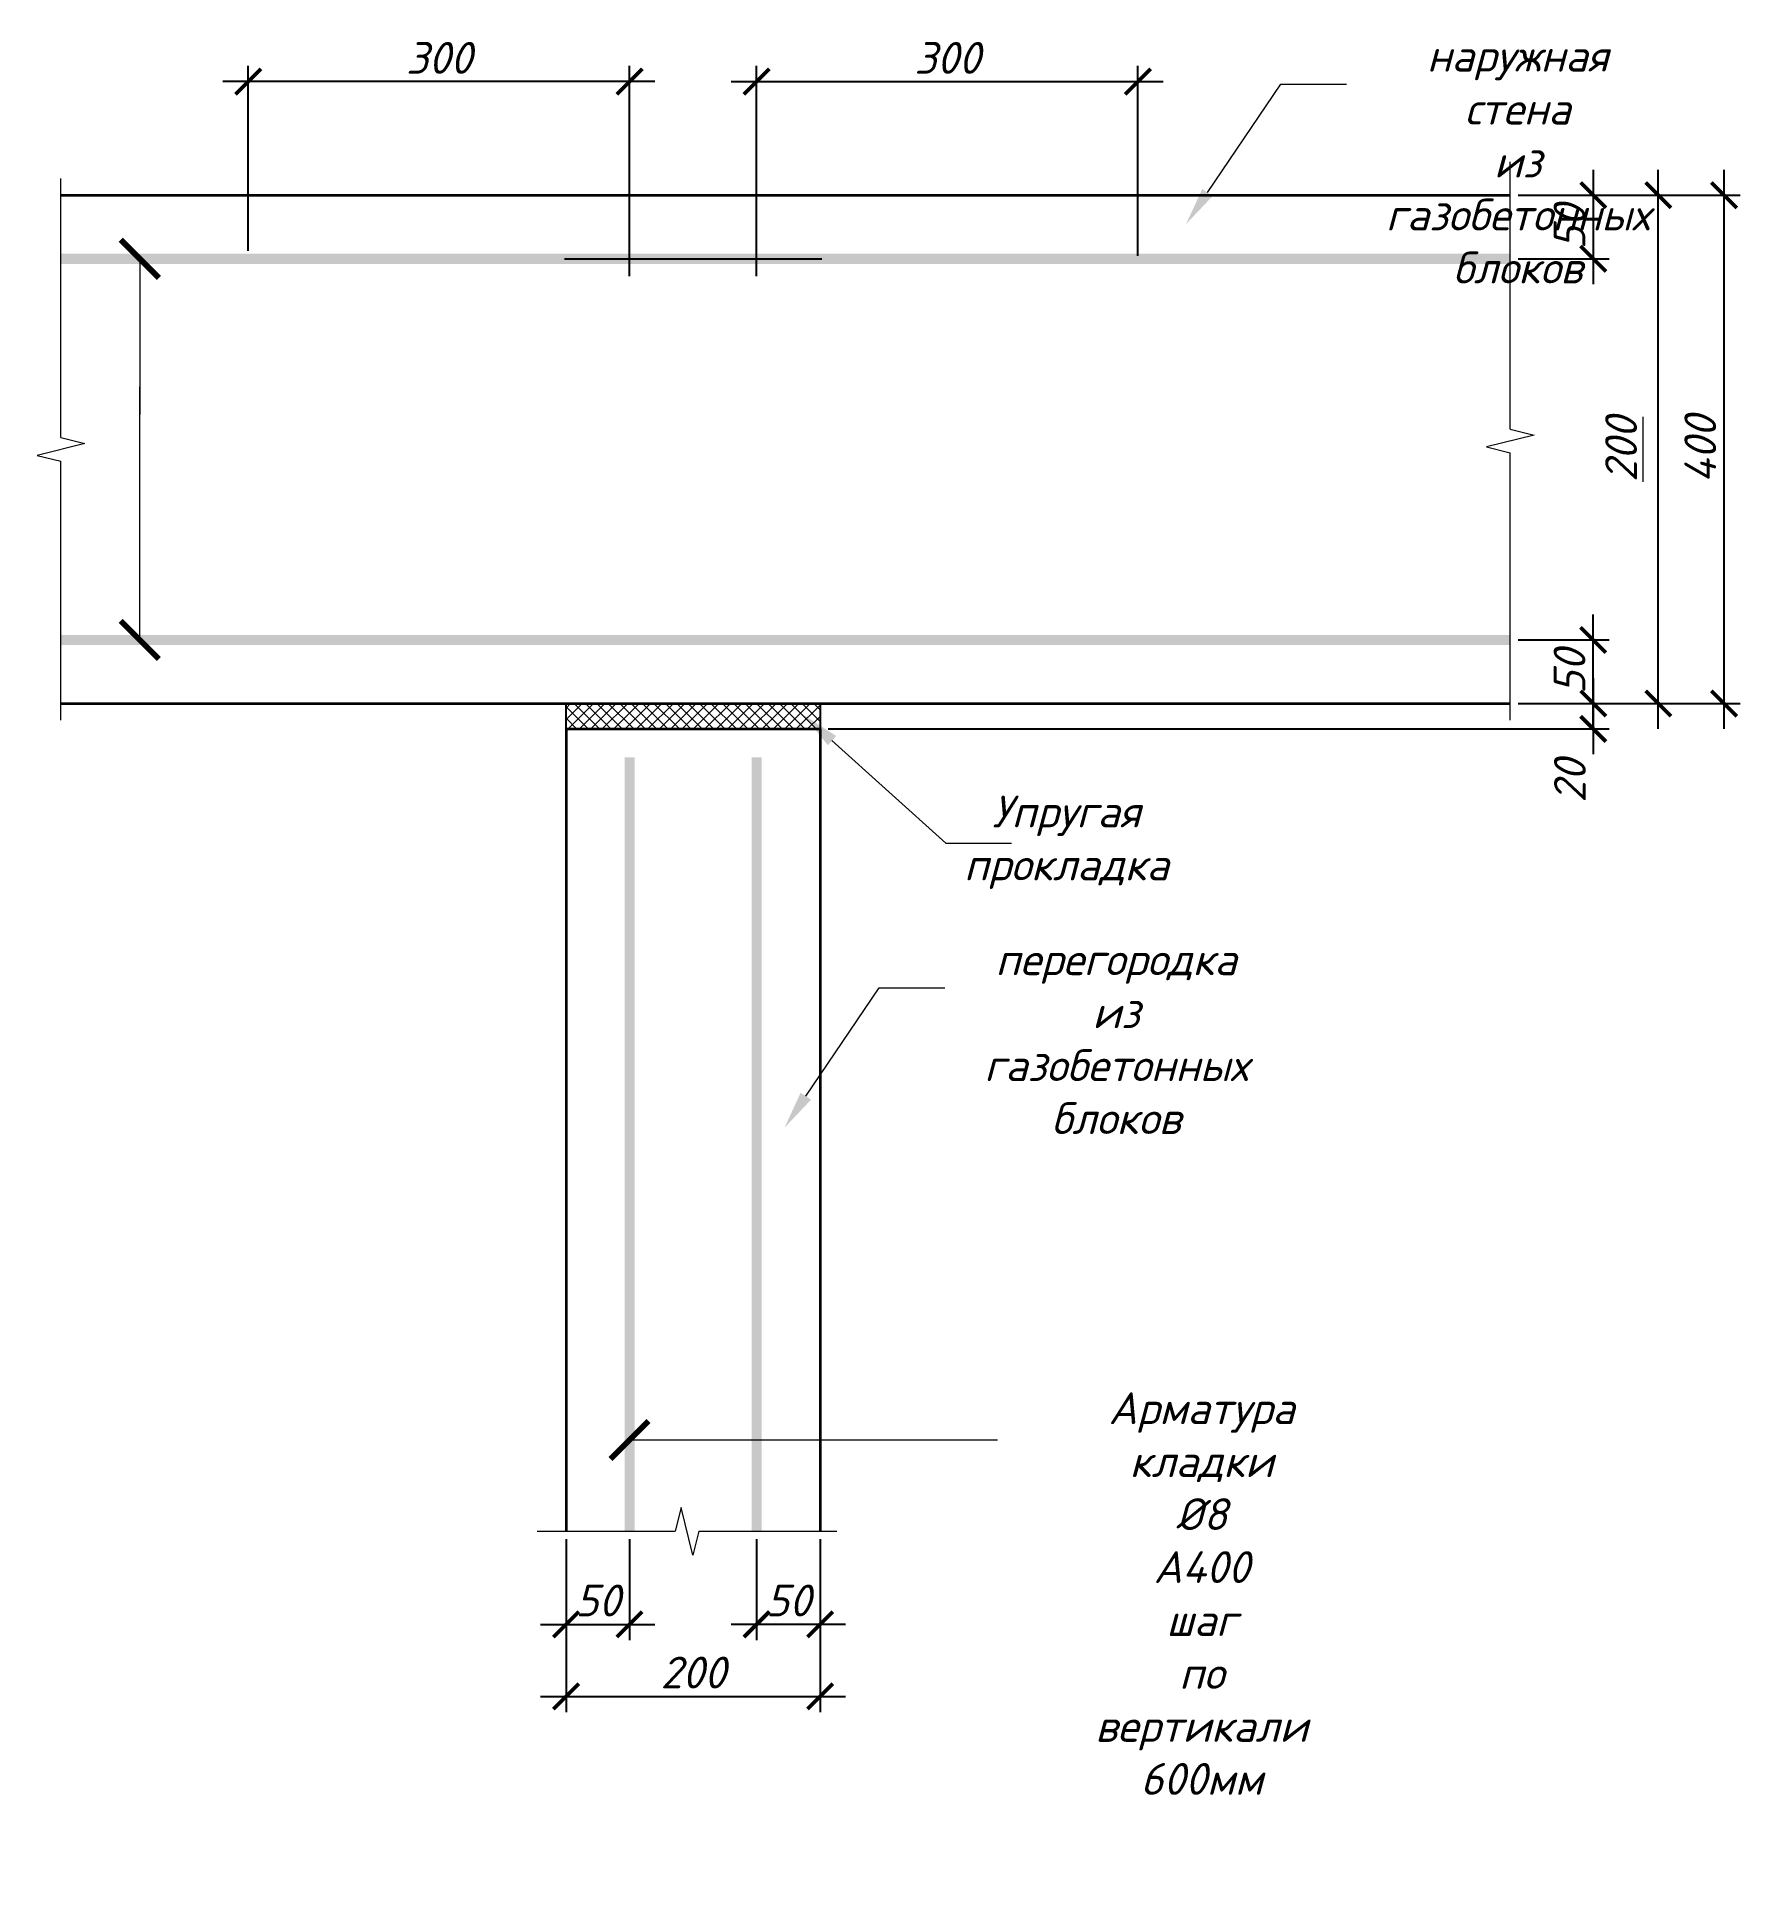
# Model space of a CAD drawing. Header units: millimetres. Extents: x -69292 to 68568, y 17750 to 120236.
# Drawn here: x 24859 to 26199, y 24873 to 26330 of the extents above; entities that cross this region are included whole.
import ezdxf
from ezdxf import colors
from ezdxf.entities.mleader import LeaderData, LeaderLine
from ezdxf.math import Vec2, Vec3

# ---------------------------------------------------------------- set-up
doc = ezdxf.new("R2010")
doc.units = ezdxf.units.MM
doc.header["$PDMODE"] = 3
doc.layers.get('0').update_dxf_attribs({"lineweight": 5})
doc.layers.get('Defpoints').update_dxf_attribs({"lineweight": 0})
doc.layers.add('#Hatch', color=7, linetype='Continuous', lineweight=5, true_color=0x525252)
for name, color, linetype, lineweight in [('#Арматура', 152, 'Continuous', 30), ('#Выноски', 7, 'Continuous', 15), ('#Газобетон', 152, 'Continuous', 35), ('k_ Размеры', 7, 'Continuous', 15), ('Штриховка', 7, 'Continuous', 25)]:
    doc.layers.add(name, color=color, linetype=linetype, lineweight=lineweight)
doc.styles.add('STEP PR', font='isocpeui.ttf')
doc.dimstyles.new('SPDS', dxfattribs={"dimscale": 10, "dimtxt": 2.5, "dimasz": 2, "dimexe": 1.25, "dimexo": 0.625, "dimtad": 1, "dimdec": 0, "dimrnd": 0.001, "dimtxsty": 'STEP PR', "dimblk": 'ARCHTICK', "dimcen": 2.5, "dimdle": 2, "dimclrd": 256, "dimclre": 256, "dimclrt": 7, "dimadec": 0, "dimazin": 2, "dimtfac": 0.75, "dimtdec": 0, "dimtmove": 1, "dimatfit": 3, "dimfxl": 1, "dimtolj": 1, "dimarcsym": 1})

msp = doc.modelspace()

# ---------------------------------------------------------------- blocks, each defined once
blk = doc.blocks.new('*U66')
at = {"color": 0, "linetype": 'ByBlock', "lineweight": -2}
for p, q in [((13.583, 0), (13.896, 1.25)), ((13.896, 1.25), (14.521, -1.25)), ((13.583, 0), (0, 0)), ((14.521, -1.25), (14.833, 0)), ((28.417, 0), (14.833, 0))]:
    blk.add_line(p, q, dxfattribs=at)
blk = doc.blocks.new('*U65')
at = {"color": 0, "linetype": 'ByBlock', "lineweight": -2}
for p, q in [((14.021, 0), (14.333, 1.25)), ((14.333, 1.25), (14.958, -1.25)), ((14.021, 0), (0, 0)), ((14.958, -1.25), (15.271, 0)), ((29.292, 0), (15.271, 0))]:
    blk.add_line(p, q, dxfattribs=at)
blk = doc.blocks.new('_ArchTick')
at = {"color": 0, "linetype": 'ByBlock', "const_width": 0.15}
blk.add_lwpolyline([(-0.5, -0.5), (0.5, 0.5)], dxfattribs=at)
blk = doc.blocks.new('*D198')
at = {"layer": 'Defpoints', "color": 0, "transparency": 16777216}
for p in [(26018.4, 26205.3), (26186.8, 26205.3), (26018.4, 25805.3)]:
    blk.add_point(p, dxfattribs=at)
at = {"layer": 'k_ Размеры', "lineweight": -2, "transparency": 16777216}
for p, q in [((26186.8, 25785.3), (26186.8, 26225.3)), ((26024.7, 26205.3), (26199.3, 26205.3)), ((26024.7, 25805.3), (26199.3, 25805.3))]:
    blk.add_line(p, q, dxfattribs=at)
at = {"layer": 'k_ Размеры', "lineweight": -2, "transparency": 16777216, "xscale": 20, "yscale": 20, "zscale": 20}
for p, rotation in [((26186.8, 26205.3), 90), ((26186.8, 25805.3), 270)]:
    blk.add_blockref('_ArchTick', p, dxfattribs=dict(at, rotation=rotation))
at = {"layer": 'k_ Размеры', "color": 7, "transparency": 16777216, "insert": (26168, 26005.3), "char_height": 25, "attachment_point": 5, "rotation": 90, "style": 'STEP PR'}
blk.add_mtext('\\A1;400', dxfattribs=at)
blk = doc.blocks.new('*D199')
at = {"layer": 'Defpoints', "color": 0, "transparency": 16777216}
for p in [(26018.4, 26205.3), (26135, 26205.3), (26018.4, 25805.3)]:
    blk.add_point(p, dxfattribs=at)
at = {"layer": 'k_ Размеры', "lineweight": -2, "transparency": 16777216}
for p, q in [((26135, 25785.3), (26135, 26225.3)), ((26024.7, 26205.3), (26147.5, 26205.3)), ((26024.7, 25805.3), (26147.5, 25805.3))]:
    blk.add_line(p, q, dxfattribs=at)
at = {"layer": 'k_ Размеры', "lineweight": -2, "transparency": 16777216, "xscale": 20, "yscale": 20, "zscale": 20}
for p, rotation in [((26135, 26205.3), 90), ((26135, 25805.3), 270)]:
    blk.add_blockref('_ArchTick', p, dxfattribs=dict(at, rotation=rotation))
at = {"layer": 'k_ Размеры', "color": 7, "transparency": 16777216, "insert": (26105.7, 26005.3), "char_height": 25, "attachment_point": 5, "rotation": 90, "style": 'STEP PR'}
blk.add_mtext('\\A1;\\L200', dxfattribs=at)
blk = doc.blocks.new('*D200')
at = {"layer": 'Defpoints', "color": 0, "transparency": 16777216}
for p in [(26018.4, 25855.3), (26083.8, 25855.3), (26018.4, 25805.3)]:
    blk.add_point(p, dxfattribs=at)
at = {"layer": 'k_ Размеры', "lineweight": -2, "transparency": 16777216}
for p, q in [((26083.8, 25785.3), (26083.8, 25875.3)), ((26024.7, 25855.3), (26096.3, 25855.3)), ((26024.7, 25805.3), (26096.3, 25805.3))]:
    blk.add_line(p, q, dxfattribs=at)
at = {"layer": 'k_ Размеры', "lineweight": -2, "transparency": 16777216, "xscale": 20, "yscale": 20, "zscale": 20}
for p, rotation in [((26083.8, 25855.3), 90), ((26083.8, 25805.3), 270)]:
    blk.add_blockref('_ArchTick', p, dxfattribs=dict(at, rotation=rotation))
at = {"layer": 'k_ Размеры', "color": 7, "transparency": 16777216, "insert": (26065.1, 25830.3), "char_height": 25, "attachment_point": 5, "rotation": 90, "style": 'STEP PR'}
blk.add_mtext('\\A1;50', dxfattribs=at)
blk = doc.blocks.new('*D201')
at = {"layer": 'Defpoints', "color": 0, "transparency": 16777216}
for p in [(26018.4, 26205.3), (26018.4, 26155.3), (26083.8, 26155.3)]:
    blk.add_point(p, dxfattribs=at)
at = {"layer": 'k_ Размеры', "lineweight": -2, "transparency": 16777216}
for p, q in [((26083.8, 26225.3), (26083.8, 26135.3)), ((26024.7, 26205.3), (26096.3, 26205.3)), ((26024.7, 26155.3), (26096.3, 26155.3))]:
    blk.add_line(p, q, dxfattribs=at)
at = {"layer": 'k_ Размеры', "lineweight": -2, "transparency": 16777216, "xscale": 20, "yscale": 20, "zscale": 20}
for p, rotation in [((26083.8, 26205.3), 90), ((26083.8, 26155.3), 270)]:
    blk.add_blockref('_ArchTick', p, dxfattribs=dict(at, rotation=rotation))
at = {"layer": 'k_ Размеры', "color": 7, "transparency": 16777216, "insert": (26065.1, 26180.3), "char_height": 25, "attachment_point": 5, "rotation": 90, "style": 'STEP PR'}
blk.add_mtext('\\A1;50', dxfattribs=at)
blk = doc.blocks.new('*D202')
at = {"layer": 'Defpoints', "color": 0, "transparency": 16777216}
for p in [(26018.4, 25805.3), (25475.3, 25785.3), (26083.8, 25785.3)]:
    blk.add_point(p, dxfattribs=at)
at = {"layer": 'k_ Размеры', "lineweight": -2, "transparency": 16777216}
for p, q in [((26083.8, 25825.3), (26083.8, 25765.3)), ((26024.7, 25805.3), (26096.3, 25805.3)), ((25481.6, 25785.3), (26096.3, 25785.3))]:
    blk.add_line(p, q, dxfattribs=at)
at = {"layer": 'k_ Размеры', "lineweight": -2, "transparency": 16777216, "xscale": 20, "yscale": 20, "zscale": 20}
for p, rotation in [((26083.8, 25805.3), 90), ((26083.8, 25785.3), 270)]:
    blk.add_blockref('_ArchTick', p, dxfattribs=dict(at, rotation=rotation))
at = {"layer": 'k_ Размеры', "color": 7, "transparency": 16777216, "insert": (26065.4, 25744.3), "char_height": 25, "attachment_point": 5, "rotation": 90, "style": 'STEP PR'}
blk.add_mtext('\\A1;20', dxfattribs=at)
blk = doc.blocks.new('*U203')
at = {"color": 0, "linetype": 'ByBlock', "lineweight": -2}
for p, q in [((7.24, 0), (7.553, 1.25)), ((7.553, 1.25), (8.178, -1.25)), ((7.24, 0), (0, 0)), ((8.178, -1.25), (8.49, 0)), ((15.731, 0), (8.49, 0))]:
    blk.add_line(p, q, dxfattribs=at)
blk = doc.blocks.new('*D204')
at = {"layer": 'Defpoints', "color": 0, "transparency": 16777216}
for p in [(25275.3, 25153.9), (25475.3, 25153.9), (25475.3, 25023.9)]:
    blk.add_point(p, dxfattribs=at)
at = {"layer": 'k_ Размеры', "lineweight": -2, "transparency": 16777216}
for p, q in [((25275.3, 25147.6), (25275.3, 25011.4)), ((25475.3, 25147.6), (25475.3, 25011.4)), ((25255.3, 25023.9), (25495.3, 25023.9))]:
    blk.add_line(p, q, dxfattribs=at)
at = {"layer": 'k_ Размеры', "lineweight": -2, "transparency": 16777216, "xscale": 20, "yscale": 20, "zscale": 20, "rotation": 180}
blk.add_blockref('_ArchTick', (25275.3, 25023.9), dxfattribs=at)
at = {"layer": 'k_ Размеры', "lineweight": -2, "transparency": 16777216, "xscale": 20, "yscale": 20, "zscale": 20}
blk.add_blockref('_ArchTick', (25475.3, 25023.9), dxfattribs=at)
at = {"layer": 'k_ Размеры', "color": 7, "transparency": 16777216, "insert": (25375.3, 25042.7), "char_height": 25, "attachment_point": 5, "style": 'STEP PR'}
blk.add_mtext('\\A1;200', dxfattribs=at)
blk = doc.blocks.new('*D205')
at = {"layer": 'Defpoints', "color": 0, "transparency": 16777216}
for p in [(25275.3, 25153.9), (25325.3, 25153.9), (25325.3, 25080.6)]:
    blk.add_point(p, dxfattribs=at)
at = {"layer": 'k_ Размеры', "lineweight": -2, "transparency": 16777216}
for p, q in [((25275.3, 25147.6), (25275.3, 25068.1)), ((25325.3, 25147.6), (25325.3, 25068.1)), ((25255.3, 25080.6), (25345.3, 25080.6))]:
    blk.add_line(p, q, dxfattribs=at)
at = {"layer": 'k_ Размеры', "lineweight": -2, "transparency": 16777216, "xscale": 20, "yscale": 20, "zscale": 20, "rotation": 180}
blk.add_blockref('_ArchTick', (25275.3, 25080.6), dxfattribs=at)
at = {"layer": 'k_ Размеры', "lineweight": -2, "transparency": 16777216, "xscale": 20, "yscale": 20, "zscale": 20}
blk.add_blockref('_ArchTick', (25325.3, 25080.6), dxfattribs=at)
at = {"layer": 'k_ Размеры', "color": 7, "transparency": 16777216, "insert": (25300.3, 25099.4), "char_height": 25, "attachment_point": 5, "style": 'STEP PR'}
blk.add_mtext('\\A1;50', dxfattribs=at)
blk = doc.blocks.new('*D206')
at = {"layer": 'Defpoints', "color": 0, "transparency": 16777216}
for p in [(25425.3, 25153.9), (25475.3, 25153.9), (25425.3, 25080.6)]:
    blk.add_point(p, dxfattribs=at)
at = {"layer": 'k_ Размеры', "lineweight": -2, "transparency": 16777216}
for p, q in [((25425.3, 25147.6), (25425.3, 25068.1)), ((25475.3, 25147.6), (25475.3, 25068.1)), ((25495.3, 25080.6), (25405.3, 25080.6))]:
    blk.add_line(p, q, dxfattribs=at)
at = {"layer": 'k_ Размеры', "lineweight": -2, "transparency": 16777216, "xscale": 20, "yscale": 20, "zscale": 20, "rotation": 180}
blk.add_blockref('_ArchTick', (25425.3, 25080.6), dxfattribs=at)
at = {"layer": 'k_ Размеры', "lineweight": -2, "transparency": 16777216, "xscale": 20, "yscale": 20, "zscale": 20}
blk.add_blockref('_ArchTick', (25475.3, 25080.6), dxfattribs=at)
at = {"layer": 'k_ Размеры', "color": 7, "transparency": 16777216, "insert": (25450.3, 25099.4), "char_height": 25, "attachment_point": 5, "style": 'STEP PR'}
blk.add_mtext('\\A1;50', dxfattribs=at)
blk = doc.blocks.new('*D207')
at = {"layer": 'Defpoints', "color": 0, "transparency": 16777216}
for p in [(25025.2, 26294.7), (25025.2, 26155.3), (25325.3, 26135.3)]:
    blk.add_point(p, dxfattribs=at)
at = {"layer": 'k_ Размеры', "lineweight": -2, "transparency": 16777216}
for p, q in [((25345.3, 26294.7), (25005.2, 26294.7)), ((25025.2, 26161.6), (25025.2, 26307.2)), ((25325.3, 26141.6), (25325.3, 26307.2))]:
    blk.add_line(p, q, dxfattribs=at)
at = {"layer": 'k_ Размеры', "lineweight": -2, "transparency": 16777216, "xscale": 20, "yscale": 20, "zscale": 20, "rotation": 180}
blk.add_blockref('_ArchTick', (25025.2, 26294.7), dxfattribs=at)
at = {"layer": 'k_ Размеры', "lineweight": -2, "transparency": 16777216, "xscale": 20, "yscale": 20, "zscale": 20}
blk.add_blockref('_ArchTick', (25325.3, 26294.7), dxfattribs=at)
at = {"layer": 'k_ Размеры', "color": 7, "transparency": 16777216, "insert": (25175.3, 26313.4), "char_height": 25, "attachment_point": 5, "style": 'STEP PR'}
blk.add_mtext('\\A1;300', dxfattribs=at)
blk = doc.blocks.new('*D208')
at = {"layer": 'Defpoints', "color": 0, "transparency": 16777216}
for p in [(25725.4, 26294.7), (25725.4, 26151.3), (25425.3, 26135.3)]:
    blk.add_point(p, dxfattribs=at)
at = {"layer": 'k_ Размеры', "lineweight": -2, "transparency": 16777216}
for p, q in [((25405.3, 26294.7), (25745.4, 26294.7)), ((25425.3, 26141.6), (25425.3, 26307.2)), ((25725.4, 26157.6), (25725.4, 26307.2))]:
    blk.add_line(p, q, dxfattribs=at)
at = {"layer": 'k_ Размеры', "lineweight": -2, "transparency": 16777216, "xscale": 20, "yscale": 20, "zscale": 20, "rotation": 180}
blk.add_blockref('_ArchTick', (25425.3, 26294.7), dxfattribs=at)
at = {"layer": 'k_ Размеры', "lineweight": -2, "transparency": 16777216, "xscale": 20, "yscale": 20, "zscale": 20}
blk.add_blockref('_ArchTick', (25725.4, 26294.7), dxfattribs=at)
at = {"layer": 'k_ Размеры', "color": 7, "transparency": 16777216, "insert": (25575.4, 26313.4), "char_height": 25, "attachment_point": 5, "style": 'STEP PR'}
blk.add_mtext('\\A1;300', dxfattribs=at)

# ---------------------------------------------------------------- dimensions: what is measured, and where the dimension line sits
at = {"layer": 'k_ Размеры'}
for base, p1, p2, picture, middle in [((25025.2, 26294.7), (25325.3, 26135.3), (25025.2, 26155.3), '*D207', (25175.3, 26313.4)), ((25725.4, 26294.7), (25425.3, 26135.3), (25725.4, 26151.3), '*D208', (25575.4, 26313.4)), ((25475.3, 25023.9), (25275.3, 25153.9), (25475.3, 25153.9), '*D204', (25375.3, 25042.7)), ((25325.3, 25080.6), (25275.3, 25153.9), (25325.3, 25153.9), '*D205', (25300.3, 25099.4)), ((25425.3, 25080.6), (25475.3, 25153.9), (25425.3, 25153.9), '*D206', (25450.3, 25099.4))]:
    dim = msp.add_linear_dim(base=base, p1=p1, p2=p2, dimstyle='SPDS', dxfattribs=at)
    dim.commit()
    dim.dimension.update_dxf_attribs({"geometry": picture, "text_midpoint": middle})
for base, p1, p2, picture, middle in [((26186.8, 26205.3), (26018.4, 25805.3), (26018.4, 26205.3), '*D198', (26168, 26005.3)), ((26083.8, 26155.3), (26018.4, 26205.3), (26018.4, 26155.3), '*D201', (26065.1, 26180.3)), ((26083.8, 25855.3), (26018.4, 25805.3), (26018.4, 25855.3), '*D200', (26065.1, 25830.3))]:
    dim = msp.add_linear_dim(base=base, p1=p1, p2=p2, angle=90, dimstyle='SPDS', override={"dimscale": 10}, dxfattribs=at)
    dim.commit()
    dim.dimension.update_dxf_attribs({"geometry": picture, "text_midpoint": middle})
dim = msp.add_linear_dim(base=(26135, 26205.3), p1=(26018.4, 25805.3), p2=(26018.4, 26205.3), angle=90, text='%%U200', dimstyle='SPDS', dxfattribs=at)
dim.commit()
dim.dimension.update_dxf_attribs({"geometry": '*D199', "text_midpoint": (26127, 26005.3), "dimtype": 160})
dim = msp.add_linear_dim(base=(26083.8, 25785.3), p1=(26018.4, 25805.3), p2=(25475.3, 25785.3), angle=90, dimstyle='SPDS', dxfattribs=at)
dim.commit()
dim.dimension.update_dxf_attribs({"geometry": '*D202', "text_midpoint": (26084.1, 25744.3), "dimtype": 160})

# ---------------------------------------------------------------- hatches: boundary and pattern name
at = {"layer": '#Hatch'}
h = msp.add_hatch(dxfattribs=at)
h.set_pattern_fill('ANSI37', color=256, scale=2)
h.set_pattern_definition([(45, (3027.1834, -128.341), (-4.4901281, 4.4901281), []), (135, (3027.1834, -128.341), (-4.4901281, -4.4901281), [])])
h.paths.add_polyline_path([(25475.3, 25805.3), (25275.3, 25805.3), (25275.3, 25785.3), (25475.3, 25785.3)])

# ---------------------------------------------------------------- linework, layer by layer
at = {"layer": '#Арматура', "const_width": 8}
for points in [[(24877.7, 26155.3), (26018.4, 26155.3)], [(24877.7, 25855.3), (26018.4, 25855.3)], [(25325.3, 25762.9), (25325.3, 25153.9)], [(25425.3, 25762.9), (25425.3, 25153.9)]]:
    msp.add_lwpolyline(points, dxfattribs=at)
at = {"layer": '#Газобетон'}
for points in [[(24877.7, 26205.3), (26018.4, 26205.3)], [(24877.7, 25805.3), (26018.4, 25805.3)], [(25275.3, 25785.3), (25275.3, 25153.9)], [(25275.3, 25785.3), (25475.3, 25785.3)], [(25475.3, 25785.3), (25475.3, 25153.9)]]:
    msp.add_lwpolyline(points, dxfattribs=at)
at = {"layer": 'Штриховка'}
for points in [[(25274.1, 26155.3), (25476.6, 26155.3)], [(25275.3, 25785.3), (25275.3, 25153.9)]]:
    msp.add_lwpolyline(points, dxfattribs=at)
msp.add_lwpolyline([(25475.3, 25785.3), (25275.3, 25785.3), (25275.3, 25805.3), (25475.3, 25805.3)], close=True, dxfattribs=at)

# ---------------------------------------------------------------- block references
at = {"xscale": -15, "yscale": -15, "zscale": -15, "rotation": 90}
for name, p in [('*U65', (26018.4, 26231.6)), ('*U66', (24877.7, 26218.4))]:
    msp.add_blockref(name, p, dxfattribs=at)
at = {"xscale": -15, "yscale": -15, "zscale": -15}
msp.add_blockref('*U203', (25488.5, 25153.9), dxfattribs=at)

msp.set_redraw_order([(e.dxf.handle, doc.entitydb.next_handle()) for e in msp.query("TEXT MTEXT ATTDEF DIMENSION ARC_DIMENSION")])  # texts and dimensions are drawn at this point

# ---------------------------------------------------------------- leaders
at = {"layer": '#Выноски'}
ml = msp.add_multileader_mtext('Standard', dxfattribs=at)
ml.set_content('{\\H0.83333x;наружная стена из газобетонных блоков}', color=256, style='STEP PR')
ml.set_leader_properties(color=256, linetype='ByLayer', lineweight=-1)
ml.build(insert=Vec2(0, 0))
ml.multileader.update_dxf_attribs({"text_left_attachment_type": 6, "text_right_attachment_type": 6, "dogleg_length": 0, "arrow_head_size": 30, "scale": 0.1})
ctx = ml.context
ctx.base_point, ctx.scale, ctx.char_height, ctx.arrow_head_size, ctx.landing_gap_size, ctx.plane_origin = Vec3(25837.9, 26292.6), 0.1, 30, 30, 12.5, Vec3(28844.3, 24877.3)
ctx.left_attachment, ctx.right_attachment, ctx.text_align_type = 6, 6, 1
notes = []
notes.append((ctx, [(0, (1, 1, 0), (25837.9, 26292.6), (1, 0), 0, [(0, [(25763.3, 26182.6)], 0, [])])]))
ctx.mtext.insert, ctx.mtext.rotation, ctx.mtext.width, ctx.mtext.alignment, ctx.mtext.flow_direction = Vec3(26024.3, 26327.6), 6.283185, 388.364, 2, 5
ml = msp.add_multileader_mtext('Standard', dxfattribs=at)
ml.set_content('{\\H0.83333x; }', color=256, style='STEP PR')
ml.set_leader_properties(color=256, linetype='ByLayer', lineweight=-1)
ml.set_arrow_properties(name='ARCHTICK')
ml.build(insert=Vec2(0, 0))
ml.multileader.update_dxf_attribs({"text_left_attachment_type": 6, "text_right_attachment_type": 6, "dogleg_length": 0, "arrow_head_size": 30, "scale": 0.1})
ctx = ml.context
ctx.base_point, ctx.scale, ctx.char_height, ctx.arrow_head_size, ctx.landing_gap_size, ctx.plane_origin, ctx.plane_x_axis, ctx.plane_y_axis = Vec3(24939.8, 26014), 0.1, 30, 30, 12.5, Vec3(26383.9, 28933.6), Vec3(0, 1), Vec3(-1, 0)
ctx.left_attachment, ctx.right_attachment, ctx.text_align_type = 6, 6, 1
notes.append((ctx, [(1, (1, 1, 0), (24939.8, 26054.5), (0, -1), 0, [(1, [(24939.8, 25855.3)], 0, []), (0, [(24939.8, 26155.3)], 0, [])])]))
ctx.mtext.insert, ctx.mtext.text_direction, ctx.mtext.rotation, ctx.mtext.alignment, ctx.mtext.flow_direction = Vec3(24909.8, 25953.2), Vec3(0, 1), 1.570796, 2, 5
ml = msp.add_multileader_mtext('Standard', dxfattribs=at)
ml.set_content('{\\H0.83333x;Упругая\\Pпрокладка}', color=256, style='STEP PR')
ml.set_leader_properties(color=256, linetype='ByLayer', lineweight=-1)
ml.build(insert=Vec2(0, 0))
ml.multileader.update_dxf_attribs({"text_left_attachment_type": 6, "text_right_attachment_type": 6, "dogleg_length": 0, "arrow_head_size": 30, "scale": 0.1})
ctx = ml.context
ctx.base_point, ctx.scale, ctx.char_height, ctx.arrow_head_size, ctx.landing_gap_size, ctx.plane_origin = Vec3(25574.3, 25695.3), 0.1, 30, 30, 12.5, Vec3(28006.5, 24052.9)
ctx.left_attachment, ctx.right_attachment, ctx.text_align_type = 6, 6, 1
notes.append((ctx, [(0, (1, 1, 0), (25574.3, 25695.3), (1, 0), 0, [(0, [(25462.3, 25796.2)], 0, [])])]))
ctx.mtext.insert, ctx.mtext.rotation, ctx.mtext.width, ctx.mtext.alignment, ctx.mtext.flow_direction = Vec3(25669.1, 25732.8), 6.283185, 388.364, 2, 5
ml = msp.add_multileader_mtext('Standard', dxfattribs=at)
ml.set_content('{\\H0.83333x;перегородка из газобетонных блоков}', color=256, style='STEP PR')
ml.set_leader_properties(color=256, linetype='ByLayer', lineweight=-1)
ml.build(insert=Vec2(0, 0))
ml.multileader.update_dxf_attribs({"text_left_attachment_type": 6, "text_right_attachment_type": 6, "dogleg_length": 0, "arrow_head_size": 30, "scale": 0.1})
ctx = ml.context
ctx.base_point, ctx.scale, ctx.char_height, ctx.arrow_head_size, ctx.landing_gap_size, ctx.plane_origin = Vec3(25521.8, 25581.5), 0.1, 30, 30, 12.5, Vec3(28528.2, 24166.2)
ctx.left_attachment, ctx.right_attachment, ctx.text_align_type = 6, 6, 1
notes.append((ctx, [(0, (1, 1, 0), (25521.8, 25581.5), (1, 0), 0, [(0, [(25447.2, 25471.4)], 0, [])])]))
ctx.mtext.insert, ctx.mtext.rotation, ctx.mtext.width, ctx.mtext.alignment, ctx.mtext.flow_direction = Vec3(25708.2, 25616.5), 6.283185, 388.364, 2, 5
ml = msp.add_multileader_mtext('Standard', dxfattribs=at)
ml.set_content('{\\H0.83333x;Арматура кладки\\P%%C8 А400 \\Pшаг по вертикали 600мм}', color=256, style='STEP PR')
ml.set_leader_properties(color=256, linetype='ByLayer', lineweight=-1)
ml.set_arrow_properties(name='ARCHTICK')
ml.build(insert=Vec2(0, 0))
ml.multileader.update_dxf_attribs({"text_left_attachment_type": 6, "text_right_attachment_type": 6, "dogleg_length": 0, "arrow_head_size": 30, "scale": 0.1})
ctx = ml.context
ctx.base_point, ctx.scale, ctx.char_height, ctx.arrow_head_size, ctx.landing_gap_size, ctx.plane_origin = Vec3(25557.4, 25225.7), 0.1, 30, 30, 12.5, Vec3(28433.5, 24454)
ctx.left_attachment, ctx.right_attachment, ctx.text_align_type = 6, 6, 1
notes.append((ctx, [(0, (1, 1, 0), (25557.4, 25225.7), (1, 0), 0, [(0, [(25325.2, 25225.7), (25425.3, 25225.7)], 0, [])])]))
ctx.mtext.insert, ctx.mtext.rotation, ctx.mtext.width, ctx.mtext.defined_height, ctx.mtext.alignment, ctx.mtext.flow_direction = Vec3(25775.5, 25263.2), 6.283185, 445.167, 220, 2, 5
for ctx, leaders in notes:
    for number, flags, end, landing, length, lines in leaders:
        leader = LeaderData()
        leader.index, (leader.has_last_leader_line, leader.has_dogleg_vector, leader.attachment_direction) = number, flags
        leader.last_leader_point, leader.dogleg_vector, leader.dogleg_length = Vec3(end), Vec3(landing), length
        for number, points, colour, breaks in lines:
            line = LeaderLine()
            line.index, line.vertices, line.color, line.breaks = number, Vec3.list(points), colors.encode_raw_color(colour), breaks
            leader.lines.append(line)
        ctx.leaders.append(leader)

doc.saveas('drawing.dxf')
